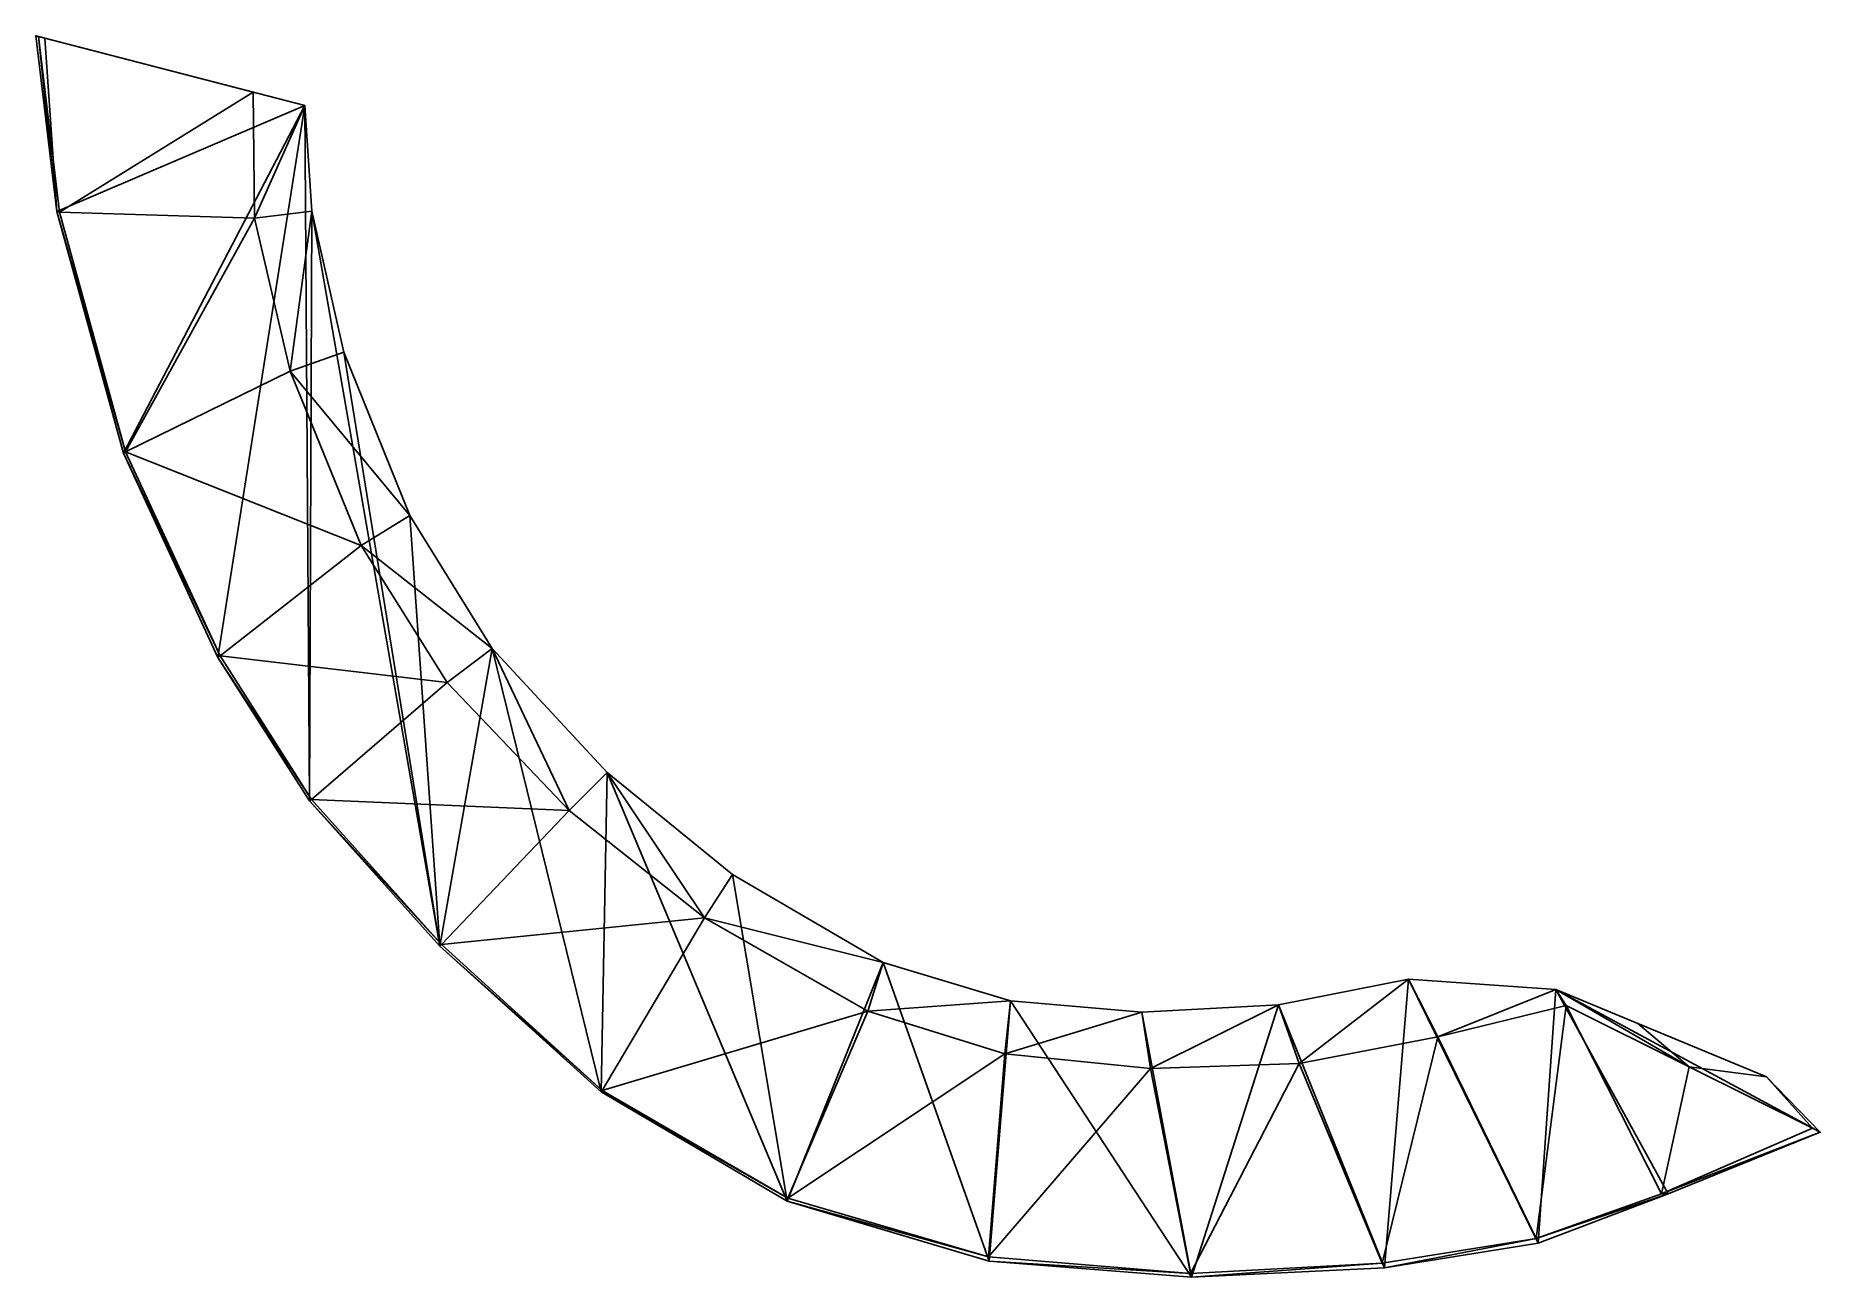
# Model space of a CAD drawing. Extents: x 40 to 828, y 26 to 574.
import ezdxf

# ---------------------------------------------------------------- set-up
doc = ezdxf.new("R2010")
doc.units = 0
doc.layers.get('0').update_dxf_attribs({"color": 13, "linetype": 'CONTINUOUS'})

msp = doc.modelspace()

# ---------------------------------------------------------------- linework, layer by layer
for p, q in [((39.99, 574.29, 18.12), (49.38, 496.58, 10)), ((49.38, 496.58, 20.34), (39.99, 574.29, 18.12)), ((39.99, 574.29, 18.12), (39.99, 574.29, 10)), ((39.99, 574.29, 10), (49.38, 496.58, 10)), ((41.24, 573.97, 21.68), (39.99, 574.29, 18.12)), ((39.99, 574.29, 10), (44.09, 573.23, 10)), ((39.99, 574.29, 18.12), (44.09, 573.23, 10)), ((39.99, 574.29, 18.12), (158.93, 543.43, 10)), ((39.99, 574.29, 18.12), (158.93, 543.43, 106.7)), ((49.38, 496.58, 20.34), (41.24, 573.97, 21.68)), ((136.06, 549.38, 106.01), (41.24, 573.97, 21.68)), ((41.24, 573.97, 21.68), (50.56, 496.28, 23.46)), ((41.24, 573.97, 21.68), (158.93, 543.43, 106.7)), ((44.09, 573.23, 10), (49.38, 496.58, 10)), ((44.09, 573.23, 10), (158.93, 543.43, 10)), ((50.56, 496.28, 23.46), (136.06, 549.38, 106.01)), ((136.06, 549.38, 106.01), (158.93, 543.43, 106.7)), ((136.06, 549.38, 106.01), (136.67, 493.71, 109.5)), ((158.93, 543.43, 10), (49.38, 496.58, 10)), ((158.93, 543.43, 10), (78.74, 389.86, 10)), ((158.93, 543.43, 10), (120.47, 299.59, 10)), ((136.67, 493.71, 109.5), (158.93, 543.43, 106.7)), ((158.93, 543.43, 10), (161.94, 496.79, 110.42)), ((161.94, 496.79, 10), (158.93, 543.43, 10)), ((158.93, 543.43, 10), (158.93, 543.43, 106.7)), ((158.93, 543.43, 106.7), (161.94, 496.79, 110.42)), ((158.93, 543.43, 10), (160.97, 236.18, 10)), ((161.94, 496.79, 110.42), (136.67, 493.71, 109.5)), ((152.45, 426.14, 111.12), (161.94, 496.79, 110.42)), ((161.94, 496.79, 10), (160.97, 236.18, 10)), ((161.94, 496.79, 10), (176.13, 434.52, 114.38)), ((176.13, 434.52, 10), (161.94, 496.79, 10)), ((161.94, 496.79, 10), (161.94, 496.79, 110.42)), ((161.94, 496.79, 110.42), (176.13, 434.52, 114.38)), ((161.94, 496.79, 10), (218.44, 172.04, 10)), ((49.38, 496.58, 10), (49.38, 496.58, 20.34)), ((49.38, 496.58, 20.34), (78.74, 389.86, 10)), ((78.74, 389.86, 28.97), (49.38, 496.58, 20.34)), ((49.38, 496.58, 10), (78.74, 389.86, 10)), ((49.38, 496.58, 20.34), (50.56, 496.28, 23.46)), ((79.59, 390.43, 32.5), (49.38, 496.58, 20.34)), ((50.56, 496.28, 23.46), (136.67, 493.71, 109.5)), ((79.59, 390.43, 32.5), (50.56, 496.28, 23.46)), ((136.67, 493.71, 109.5), (79.59, 390.43, 32.5)), ((136.67, 493.71, 109.5), (152.45, 426.14, 111.12)), ((176.13, 434.52, 114.38), (152.45, 426.14, 111.12)), ((205.28, 362.26, 118.35), (176.13, 434.52, 114.38)), ((176.13, 434.52, 114.38), (176.13, 434.52, 10)), ((176.13, 434.52, 10), (218.44, 172.04, 10)), ((176.13, 434.52, 10), (205.28, 362.26, 10)), ((176.13, 434.52, 10), (205.28, 362.26, 118.35)), ((79.59, 390.43, 32.5), (152.45, 426.14, 111.12)), ((152.45, 426.14, 111.12), (205.28, 362.26, 118.35)), ((183.71, 349.07, 113.49), (152.45, 426.14, 111.12)), ((78.74, 389.86, 28.97), (79.59, 390.43, 32.5)), ((78.74, 389.86, 28.97), (120.47, 299.59, 10)), ((120.47, 299.59, 33.95), (78.74, 389.86, 28.97)), ((78.74, 389.86, 28.97), (78.74, 389.86, 10)), ((78.74, 389.86, 10), (120.47, 299.59, 10)), ((121.46, 300.31, 36.61), (78.74, 389.86, 28.97)), ((121.46, 300.31, 36.61), (79.59, 390.43, 32.5)), ((79.59, 390.43, 32.5), (183.71, 349.07, 113.49)), ((183.71, 349.07, 113.49), (205.28, 362.26, 118.35)), ((205.28, 362.26, 10), (218.44, 172.04, 10)), ((205.28, 362.26, 10), (241.58, 303.55, 10)), ((205.28, 362.26, 118.35), (205.28, 362.26, 10)), ((205.28, 362.26, 10), (241.58, 303.55, 120.73)), ((205.28, 362.26, 118.35), (241.58, 303.55, 120.73)), ((183.71, 349.07, 113.49), (121.46, 300.31, 36.61)), ((241.58, 303.55, 120.73), (183.71, 349.07, 113.49)), ((183.71, 349.07, 113.49), (221.72, 288.48, 117.2)), ((120.47, 299.59, 33.95), (121.46, 300.31, 36.61)), ((120.47, 299.59, 10), (120.47, 299.59, 33.95)), ((120.47, 299.59, 33.95), (160.97, 236.18, 10)), ((160.97, 236.18, 35.4), (120.47, 299.59, 33.95)), ((120.47, 299.59, 10), (160.97, 236.18, 10)), ((120.47, 299.59, 33.95), (161.88, 236.89, 38.83)), ((221.72, 288.48, 117.2), (121.46, 300.31, 36.61)), ((121.46, 300.31, 36.61), (161.88, 236.89, 38.83)), ((241.58, 303.55, 10), (218.44, 172.04, 10)), ((221.72, 288.48, 117.2), (241.58, 303.55, 120.73)), ((292.47, 248.7, 121.44), (241.58, 303.55, 120.73)), ((241.58, 303.55, 120.73), (275.69, 231.93, 120.3)), ((241.58, 303.55, 10), (289.7, 107.7, 10)), ((241.58, 303.55, 10), (292.47, 248.7, 10)), ((241.58, 303.55, 10), (292.47, 248.7, 121.44)), ((241.58, 303.55, 10), (241.58, 303.55, 120.73)), ((161.88, 236.89, 38.83), (221.72, 288.48, 117.2)), ((275.69, 231.93, 120.3), (221.72, 288.48, 117.2)), ((275.69, 231.93, 120.3), (292.47, 248.7, 121.44)), ((292.47, 248.7, 10), (289.7, 107.7, 10)), ((335.38, 184.5, 120.76), (292.47, 248.7, 121.44)), ((292.47, 248.7, 10), (371.99, 59.42, 10)), ((292.47, 248.7, 10), (347.75, 203.72, 10)), ((292.47, 248.7, 121.44), (292.47, 248.7, 10)), ((292.47, 248.7, 121.44), (347.75, 203.72, 10)), ((292.47, 248.7, 121.44), (347.75, 203.72, 120.93)), ((161.88, 236.89, 38.83), (160.97, 236.18, 35.4)), ((219.22, 172.7, 41.59), (161.88, 236.89, 38.83)), ((275.69, 231.93, 120.3), (161.88, 236.89, 38.83)), ((160.97, 236.18, 35.4), (219.22, 172.7, 41.59)), ((160.97, 236.18, 35.4), (218.44, 172.04, 10)), ((218.44, 172.04, 38.21), (160.97, 236.18, 35.4)), ((160.97, 236.18, 35.4), (160.97, 236.18, 10)), ((160.97, 236.18, 10), (218.44, 172.04, 10)), ((219.22, 172.7, 41.59), (275.69, 231.93, 120.3)), ((275.69, 231.93, 120.3), (335.38, 184.5, 120.76)), ((347.75, 203.72, 120.93), (335.38, 184.5, 120.76)), ((414.35, 164.88, 118.17), (347.75, 203.72, 120.93)), ((347.75, 203.72, 120.93), (414.35, 164.88, 10)), ((414.35, 164.88, 10), (347.75, 203.72, 10)), ((347.75, 203.72, 10), (347.75, 203.72, 120.93)), ((347.75, 203.72, 10), (371.99, 59.42, 10)), ((219.22, 172.7, 41.59), (335.38, 184.5, 120.76)), ((335.38, 184.5, 120.76), (290.27, 108.26, 48.09)), ((335.38, 184.5, 120.76), (414.35, 164.88, 118.17)), ((407.55, 143.38, 118.73), (335.38, 184.5, 120.76)), ((218.44, 172.04, 38.21), (219.22, 172.7, 41.59)), ((289.7, 107.7, 44.76), (218.44, 172.04, 10)), ((218.44, 172.04, 10), (289.7, 107.7, 10)), ((289.7, 107.7, 44.76), (218.44, 172.04, 38.21)), ((218.44, 172.04, 38.21), (218.44, 172.04, 10)), ((290.27, 108.26, 48.09), (218.44, 172.04, 38.21)), ((219.22, 172.7, 41.59), (290.27, 108.26, 48.09)), ((414.35, 164.88, 10), (371.99, 59.42, 10)), ((414.35, 164.88, 118.17), (407.55, 143.38, 118.73)), ((414.35, 164.88, 118.17), (414.35, 164.88, 10)), ((414.35, 164.88, 10), (461.09, 32.89, 10)), ((414.35, 164.88, 10), (470.5, 147.88, 10)), ((414.35, 164.88, 118.17), (470.5, 147.88, 10)), ((414.35, 164.88, 118.17), (470.5, 147.88, 114.09)), ((588.96, 146.17, 10), (646.39, 157.38, 10)), ((588.96, 146.17, 100.17), (646.39, 157.38, 10)), ((588.96, 146.17, 100.17), (646.39, 157.38, 91.82)), ((646.39, 157.38, 91.82), (598.11, 120.21, 100.31)), ((646.39, 157.38, 10), (635.83, 29.93, 10)), ((711.41, 152.88, 81.94), (646.39, 157.38, 91.82)), ((646.39, 157.38, 91.82), (659.36, 131.91, 92.58)), ((646.39, 157.38, 10), (703.57, 40.82, 10)), ((646.39, 157.38, 10), (711.41, 152.88, 10)), ((646.39, 157.38, 91.82), (711.41, 152.88, 10)), ((646.39, 157.38, 10), (646.39, 157.38, 91.82)), ((659.36, 131.91, 92.58), (711.41, 152.88, 81.94)), ((711.41, 152.88, 10), (703.57, 40.82, 10)), ((770.4, 118.74, 54.31), (711.41, 152.88, 81.94)), ((711.41, 152.88, 81.94), (716.06, 145.88, 83.43)), ((828.25, 89.83, 10), (711.41, 152.88, 10)), ((711.41, 152.88, 10), (804.56, 114.34, 10)), ((711.41, 152.88, 10), (761.12, 62.58, 10)), ((711.41, 152.88, 81.94), (711.41, 152.88, 10)), ((711.41, 152.88, 81.94), (804.56, 114.34, 10)), ((711.41, 152.88, 81.94), (804.56, 114.34, 12.05)), ((711.41, 152.88, 81.94), (747.59, 137.91, 62.14)), ((290.27, 108.26, 48.09), (407.55, 143.38, 118.73)), ((372.26, 60.74, 49.44), (407.55, 143.38, 118.73)), ((470.5, 147.88, 114.09), (407.55, 143.38, 118.73)), ((407.55, 143.38, 118.73), (468.11, 124.4, 114.5)), ((470.5, 147.88, 10), (461.09, 32.89, 10)), ((468.11, 124.4, 114.5), (470.5, 147.88, 114.09)), ((468.11, 124.4, 114.5), (528.62, 142.87, 108.11)), ((470.5, 147.88, 10), (550.57, 25.73, 10)), ((470.5, 147.88, 10), (528.62, 142.87, 10)), ((470.5, 147.88, 114.09), (528.62, 142.87, 10)), ((470.5, 147.88, 10), (470.5, 147.88, 114.09)), ((470.5, 147.88, 114.09), (528.62, 142.87, 108.11)), ((588.96, 146.17, 100.17), (528.62, 142.87, 108.11)), ((528.62, 142.87, 10), (588.96, 146.17, 10)), ((528.62, 142.87, 108.11), (588.96, 146.17, 10)), ((528.62, 142.87, 108.11), (532.43, 117.92, 108.37)), ((528.62, 142.87, 10), (550.57, 25.73, 10)), ((528.62, 142.87, 108.11), (528.62, 142.87, 10)), ((588.96, 146.17, 100.17), (532.43, 117.92, 108.37)), ((588.96, 146.17, 10), (550.57, 25.73, 10)), ((598.11, 120.21, 100.31), (588.96, 146.17, 100.17)), ((588.96, 146.17, 10), (635.83, 29.93, 10)), ((588.96, 146.17, 100.17), (588.96, 146.17, 10)), ((716.06, 145.88, 83.43), (659.36, 131.91, 92.58)), ((702.73, 42.87, 34.57), (716.06, 145.88, 83.43)), ((716.06, 145.88, 83.43), (770.4, 118.74, 54.31)), ((716.06, 145.88, 83.43), (758.17, 62.68, 26.36)), ((747.59, 137.91, 62.14), (804.56, 114.34, 12.05)), ((770.4, 118.74, 54.31), (747.59, 137.91, 62.14)), ((598.11, 120.21, 100.31), (659.36, 131.91, 92.58)), ((634.8, 31.93, 42.39), (659.36, 131.91, 92.58)), ((659.36, 131.91, 92.58), (702.73, 42.87, 34.57)), ((468.11, 124.4, 114.5), (372.26, 60.74, 49.44)), ((460.79, 34.72, 49.62), (468.11, 124.4, 114.5)), ((532.43, 117.92, 108.37), (468.11, 124.4, 114.5)), ((532.43, 117.92, 108.37), (598.11, 120.21, 100.31)), ((550.1, 27.38, 47.43), (598.11, 120.21, 100.31)), ((598.11, 120.21, 100.31), (634.8, 31.93, 42.39)), ((758.17, 62.68, 26.36), (770.4, 118.74, 54.31)), ((824.74, 91.6, 13.2), (770.4, 118.74, 54.31)), ((770.4, 118.74, 54.31), (804.56, 114.34, 12.05)), ((460.79, 34.72, 49.62), (532.43, 117.92, 108.37)), ((532.43, 117.92, 108.37), (550.1, 27.38, 47.43)), ((804.56, 114.34, 12.05), (828.25, 89.83, 10)), ((828.25, 89.83, 10), (804.56, 114.34, 10)), ((804.56, 114.34, 10), (804.56, 114.34, 12.05)), ((804.56, 114.34, 12.05), (824.74, 91.6, 13.2)), ((290.27, 108.26, 48.09), (289.7, 107.7, 44.76)), ((371.99, 59.42, 45.55), (289.7, 107.7, 10)), ((289.7, 107.7, 10), (371.99, 59.42, 10)), ((371.99, 59.42, 45.55), (289.7, 107.7, 44.76)), ((289.7, 107.7, 44.76), (289.7, 107.7, 10)), ((289.7, 107.7, 44.76), (372.26, 60.74, 49.44)), ((372.26, 60.74, 49.44), (290.27, 108.26, 48.09)), ((758.17, 62.68, 26.36), (824.74, 91.6, 13.2)), ((828.25, 89.83, 10), (758.17, 62.68, 26.36)), ((761.12, 62.58, 24.08), (828.25, 89.83, 10)), ((761.12, 62.58, 10), (828.25, 89.83, 10)), ((824.74, 91.6, 13.2), (828.25, 89.83, 10)), ((371.99, 59.42, 45.55), (372.26, 60.74, 49.44)), ((371.99, 59.42, 10), (371.99, 59.42, 45.55)), ((461.09, 32.89, 45.78), (371.99, 59.42, 10)), ((371.99, 59.42, 10), (461.09, 32.89, 10)), ((461.09, 32.89, 45.78), (371.99, 59.42, 45.55)), ((460.79, 34.72, 49.62), (371.99, 59.42, 45.55)), ((372.26, 60.74, 49.44), (460.79, 34.72, 49.62)), ((758.17, 62.68, 26.36), (702.73, 42.87, 34.57)), ((702.73, 42.87, 34.57), (761.12, 62.58, 24.08)), ((761.12, 62.58, 24.08), (703.57, 40.82, 10)), ((703.57, 40.82, 10), (761.12, 62.58, 10)), ((761.12, 62.58, 24.08), (703.57, 40.82, 30.71)), ((758.17, 62.68, 26.36), (761.12, 62.58, 24.08)), ((761.12, 62.58, 10), (761.12, 62.58, 24.08)), ((634.8, 31.93, 42.39), (702.73, 42.87, 34.57)), ((702.73, 42.87, 34.57), (635.83, 29.93, 39.17)), ((703.57, 40.82, 30.71), (635.83, 29.93, 10)), ((635.83, 29.93, 10), (703.57, 40.82, 10)), ((703.57, 40.82, 30.71), (635.83, 29.93, 39.17)), ((702.73, 42.87, 34.57), (703.57, 40.82, 30.71)), ((703.57, 40.82, 10), (703.57, 40.82, 30.71)), ((460.79, 34.72, 49.62), (461.09, 32.89, 45.78)), ((550.1, 27.38, 47.43), (460.79, 34.72, 49.62)), ((461.09, 32.89, 10), (461.09, 32.89, 45.78)), ((550.57, 25.73, 44.23), (461.09, 32.89, 10)), ((461.09, 32.89, 10), (550.57, 25.73, 10)), ((550.57, 25.73, 44.23), (461.09, 32.89, 45.78)), ((550.1, 27.38, 47.43), (461.09, 32.89, 45.78)), ((634.8, 31.93, 42.39), (550.1, 27.38, 47.43)), ((550.57, 25.73, 44.23), (634.8, 31.93, 42.39)), ((635.83, 29.93, 39.17), (634.8, 31.93, 42.39)), ((550.1, 27.38, 47.43), (550.57, 25.73, 44.23)), ((635.83, 29.93, 39.17), (550.57, 25.73, 10)), ((550.57, 25.73, 10), (635.83, 29.93, 10)), ((635.83, 29.93, 39.17), (550.57, 25.73, 44.23)), ((550.57, 25.73, 10), (550.57, 25.73, 44.23)), ((635.83, 29.93, 39.17), (635.83, 29.93, 10))]:
    msp.add_line(p, q)

# ---------------------------------------------------------------- meshes
mesh = msp.add_polyface()
corners = [(39.99, 574.29, 18.12), (49.38, 496.58, 10), (49.38, 496.58, 20.34)]
mesh.append_faces([[corners[k] for k in face] for face in [(0, 1, 2)]])
mesh = msp.add_polyface()
corners = [(39.99, 574.29, 10), (49.38, 496.58, 10), (39.99, 574.29, 18.12)]
mesh.append_faces([[corners[k] for k in face] for face in [(0, 1, 2)]])
mesh = msp.add_polyface()
corners = [(39.99, 574.29, 18.12), (49.38, 496.58, 20.34), (41.24, 573.97, 21.68)]
mesh.append_faces([[corners[k] for k in face] for face in [(0, 1, 2)]])
mesh = msp.add_polyface()
corners = [(49.38, 496.58, 10), (39.99, 574.29, 10), (44.09, 573.23, 10)]
mesh.append_faces([[corners[k] for k in face] for face in [(0, 1, 2)]])
mesh = msp.add_polyface()
corners = [(39.99, 574.29, 18.12), (44.09, 573.23, 10), (39.99, 574.29, 10)]
mesh.append_faces([[corners[k] for k in face] for face in [(0, 1, 2)]])
mesh = msp.add_polyface()
corners = [(39.99, 574.29, 18.12), (158.93, 543.43, 10), (44.09, 573.23, 10)]
mesh.append_faces([[corners[k] for k in face] for face in [(0, 1, 2)]])
mesh = msp.add_polyface()
corners = [(158.93, 543.43, 106.7), (158.93, 543.43, 10), (39.99, 574.29, 18.12)]
mesh.append_faces([[corners[k] for k in face] for face in [(0, 1, 2)]])
mesh = msp.add_polyface()
corners = [(158.93, 543.43, 106.7), (39.99, 574.29, 18.12), (41.24, 573.97, 21.68)]
mesh.append_faces([[corners[k] for k in face] for face in [(0, 1, 2)]])
mesh = msp.add_polyface()
corners = [(136.06, 549.38, 106.01), (41.24, 573.97, 21.68), (50.56, 496.28, 23.46)]
mesh.append_faces([[corners[k] for k in face] for face in [(0, 1, 2)]])
mesh = msp.add_polyface()
corners = [(158.93, 543.43, 106.7), (41.24, 573.97, 21.68), (136.06, 549.38, 106.01)]
mesh.append_faces([[corners[k] for k in face] for face in [(0, 1, 2)]])
mesh = msp.add_polyface()
corners = [(41.24, 573.97, 21.68), (49.38, 496.58, 20.34), (50.56, 496.28, 23.46)]
mesh.append_faces([[corners[k] for k in face] for face in [(0, 1, 2)]])
mesh = msp.add_polyface()
corners = [(158.93, 543.43, 10), (49.38, 496.58, 10), (44.09, 573.23, 10)]
mesh.append_faces([[corners[k] for k in face] for face in [(0, 1, 2)]])
mesh = msp.add_polyface()
corners = [(136.67, 493.71, 109.5), (136.06, 549.38, 106.01), (50.56, 496.28, 23.46)]
mesh.append_faces([[corners[k] for k in face] for face in [(0, 1, 2)]])
mesh = msp.add_polyface()
corners = [(158.93, 543.43, 106.7), (136.06, 549.38, 106.01), (136.67, 493.71, 109.5)]
mesh.append_faces([[corners[k] for k in face] for face in [(0, 1, 2)]])
mesh = msp.add_polyface()
corners = [(158.93, 543.43, 10), (78.74, 389.86, 10), (49.38, 496.58, 10)]
mesh.append_faces([[corners[k] for k in face] for face in [(0, 1, 2)]])
mesh = msp.add_polyface()
corners = [(158.93, 543.43, 10), (120.47, 299.59, 10), (78.74, 389.86, 10)]
mesh.append_faces([[corners[k] for k in face] for face in [(0, 1, 2)]])
mesh = msp.add_polyface()
corners = [(160.97, 236.18, 10), (120.47, 299.59, 10), (158.93, 543.43, 10)]
mesh.append_faces([[corners[k] for k in face] for face in [(0, 1, 2)]])
mesh = msp.add_polyface()
corners = [(161.94, 496.79, 110.42), (158.93, 543.43, 106.7), (136.67, 493.71, 109.5)]
mesh.append_faces([[corners[k] for k in face] for face in [(0, 1, 2)]])
mesh = msp.add_polyface()
corners = [(158.93, 543.43, 10), (161.94, 496.79, 110.42), (161.94, 496.79, 10)]
mesh.append_faces([[corners[k] for k in face] for face in [(0, 1, 2)]])
mesh = msp.add_polyface()
corners = [(158.93, 543.43, 106.7), (161.94, 496.79, 110.42), (158.93, 543.43, 10)]
mesh.append_faces([[corners[k] for k in face] for face in [(0, 1, 2)]])
mesh = msp.add_polyface()
corners = [(161.94, 496.79, 10), (160.97, 236.18, 10), (158.93, 543.43, 10)]
mesh.append_faces([[corners[k] for k in face] for face in [(0, 1, 2)]])
mesh = msp.add_polyface()
corners = [(161.94, 496.79, 110.42), (136.67, 493.71, 109.5), (152.45, 426.14, 111.12)]
mesh.append_faces([[corners[k] for k in face] for face in [(0, 1, 2)]])
mesh = msp.add_polyface()
corners = [(176.13, 434.52, 114.38), (161.94, 496.79, 110.42), (152.45, 426.14, 111.12)]
mesh.append_faces([[corners[k] for k in face] for face in [(0, 1, 2)]])
mesh = msp.add_polyface()
corners = [(218.44, 172.04, 10), (160.97, 236.18, 10), (161.94, 496.79, 10)]
mesh.append_faces([[corners[k] for k in face] for face in [(0, 1, 2)]])
mesh = msp.add_polyface()
corners = [(161.94, 496.79, 10), (176.13, 434.52, 114.38), (176.13, 434.52, 10)]
mesh.append_faces([[corners[k] for k in face] for face in [(0, 1, 2)]])
mesh = msp.add_polyface()
corners = [(161.94, 496.79, 110.42), (176.13, 434.52, 114.38), (161.94, 496.79, 10)]
mesh.append_faces([[corners[k] for k in face] for face in [(0, 1, 2)]])
mesh = msp.add_polyface()
corners = [(218.44, 172.04, 10), (161.94, 496.79, 10), (176.13, 434.52, 10)]
mesh.append_faces([[corners[k] for k in face] for face in [(0, 1, 2)]])
mesh = msp.add_polyface()
corners = [(49.38, 496.58, 20.34), (78.74, 389.86, 10), (78.74, 389.86, 28.97)]
mesh.append_faces([[corners[k] for k in face] for face in [(0, 1, 2)]])
mesh = msp.add_polyface()
corners = [(49.38, 496.58, 10), (78.74, 389.86, 10), (49.38, 496.58, 20.34)]
mesh.append_faces([[corners[k] for k in face] for face in [(0, 1, 2)]])
mesh = msp.add_polyface()
corners = [(49.38, 496.58, 20.34), (78.74, 389.86, 28.97), (79.59, 390.43, 32.5)]
mesh.append_faces([[corners[k] for k in face] for face in [(0, 1, 2)]])
mesh = msp.add_polyface()
corners = [(49.38, 496.58, 20.34), (79.59, 390.43, 32.5), (50.56, 496.28, 23.46)]
mesh.append_faces([[corners[k] for k in face] for face in [(0, 1, 2)]])
mesh = msp.add_polyface()
corners = [(50.56, 496.28, 23.46), (79.59, 390.43, 32.5), (136.67, 493.71, 109.5)]
mesh.append_faces([[corners[k] for k in face] for face in [(0, 1, 2)]])
mesh = msp.add_polyface()
corners = [(152.45, 426.14, 111.12), (136.67, 493.71, 109.5), (79.59, 390.43, 32.5)]
mesh.append_faces([[corners[k] for k in face] for face in [(0, 1, 2)]])
mesh = msp.add_polyface()
corners = [(205.28, 362.26, 118.35), (176.13, 434.52, 114.38), (152.45, 426.14, 111.12)]
mesh.append_faces([[corners[k] for k in face] for face in [(0, 1, 2)]])
mesh = msp.add_polyface()
corners = [(218.44, 172.04, 10), (176.13, 434.52, 10), (205.28, 362.26, 10)]
mesh.append_faces([[corners[k] for k in face] for face in [(0, 1, 2)]])
mesh = msp.add_polyface()
corners = [(176.13, 434.52, 10), (205.28, 362.26, 118.35), (205.28, 362.26, 10)]
mesh.append_faces([[corners[k] for k in face] for face in [(0, 1, 2)]])
mesh = msp.add_polyface()
corners = [(176.13, 434.52, 114.38), (205.28, 362.26, 118.35), (176.13, 434.52, 10)]
mesh.append_faces([[corners[k] for k in face] for face in [(0, 1, 2)]])
mesh = msp.add_polyface()
corners = [(183.71, 349.07, 113.49), (152.45, 426.14, 111.12), (79.59, 390.43, 32.5)]
mesh.append_faces([[corners[k] for k in face] for face in [(0, 1, 2)]])
mesh = msp.add_polyface()
corners = [(205.28, 362.26, 118.35), (152.45, 426.14, 111.12), (183.71, 349.07, 113.49)]
mesh.append_faces([[corners[k] for k in face] for face in [(0, 1, 2)]])
mesh = msp.add_polyface()
corners = [(79.59, 390.43, 32.5), (78.74, 389.86, 28.97), (121.46, 300.31, 36.61)]
mesh.append_faces([[corners[k] for k in face] for face in [(0, 1, 2)]])
mesh = msp.add_polyface()
corners = [(78.74, 389.86, 28.97), (120.47, 299.59, 10), (120.47, 299.59, 33.95)]
mesh.append_faces([[corners[k] for k in face] for face in [(0, 1, 2)]])
mesh = msp.add_polyface()
corners = [(78.74, 389.86, 10), (120.47, 299.59, 10), (78.74, 389.86, 28.97)]
mesh.append_faces([[corners[k] for k in face] for face in [(0, 1, 2)]])
mesh = msp.add_polyface()
corners = [(78.74, 389.86, 28.97), (120.47, 299.59, 33.95), (121.46, 300.31, 36.61)]
mesh.append_faces([[corners[k] for k in face] for face in [(0, 1, 2)]])
mesh = msp.add_polyface()
corners = [(183.71, 349.07, 113.49), (79.59, 390.43, 32.5), (121.46, 300.31, 36.61)]
mesh.append_faces([[corners[k] for k in face] for face in [(0, 1, 2)]])
mesh = msp.add_polyface()
corners = [(241.58, 303.55, 120.73), (205.28, 362.26, 118.35), (183.71, 349.07, 113.49)]
mesh.append_faces([[corners[k] for k in face] for face in [(0, 1, 2)]])
mesh = msp.add_polyface()
corners = [(241.58, 303.55, 10), (218.44, 172.04, 10), (205.28, 362.26, 10)]
mesh.append_faces([[corners[k] for k in face] for face in [(0, 1, 2)]])
mesh = msp.add_polyface()
corners = [(205.28, 362.26, 10), (241.58, 303.55, 120.73), (241.58, 303.55, 10)]
mesh.append_faces([[corners[k] for k in face] for face in [(0, 1, 2)]])
mesh = msp.add_polyface()
corners = [(205.28, 362.26, 118.35), (241.58, 303.55, 120.73), (205.28, 362.26, 10)]
mesh.append_faces([[corners[k] for k in face] for face in [(0, 1, 2)]])
mesh = msp.add_polyface()
corners = [(221.72, 288.48, 117.2), (183.71, 349.07, 113.49), (121.46, 300.31, 36.61)]
mesh.append_faces([[corners[k] for k in face] for face in [(0, 1, 2)]])
mesh = msp.add_polyface()
corners = [(241.58, 303.55, 120.73), (183.71, 349.07, 113.49), (221.72, 288.48, 117.2)]
mesh.append_faces([[corners[k] for k in face] for face in [(0, 1, 2)]])
mesh = msp.add_polyface()
corners = [(121.46, 300.31, 36.61), (120.47, 299.59, 33.95), (161.88, 236.89, 38.83)]
mesh.append_faces([[corners[k] for k in face] for face in [(0, 1, 2)]])
mesh = msp.add_polyface()
corners = [(120.47, 299.59, 33.95), (160.97, 236.18, 10), (160.97, 236.18, 35.4)]
mesh.append_faces([[corners[k] for k in face] for face in [(0, 1, 2)]])
mesh = msp.add_polyface()
corners = [(120.47, 299.59, 10), (160.97, 236.18, 10), (120.47, 299.59, 33.95)]
mesh.append_faces([[corners[k] for k in face] for face in [(0, 1, 2)]])
mesh = msp.add_polyface()
corners = [(120.47, 299.59, 33.95), (160.97, 236.18, 35.4), (161.88, 236.89, 38.83)]
mesh.append_faces([[corners[k] for k in face] for face in [(0, 1, 2)]])
mesh = msp.add_polyface()
corners = [(221.72, 288.48, 117.2), (121.46, 300.31, 36.61), (161.88, 236.89, 38.83)]
mesh.append_faces([[corners[k] for k in face] for face in [(0, 1, 2)]])
mesh = msp.add_polyface()
corners = [(289.7, 107.7, 10), (218.44, 172.04, 10), (241.58, 303.55, 10)]
mesh.append_faces([[corners[k] for k in face] for face in [(0, 1, 2)]])
mesh = msp.add_polyface()
corners = [(275.69, 231.93, 120.3), (241.58, 303.55, 120.73), (221.72, 288.48, 117.2)]
mesh.append_faces([[corners[k] for k in face] for face in [(0, 1, 2)]])
mesh = msp.add_polyface()
corners = [(292.47, 248.7, 121.44), (241.58, 303.55, 120.73), (275.69, 231.93, 120.3)]
mesh.append_faces([[corners[k] for k in face] for face in [(0, 1, 2)]])
mesh = msp.add_polyface()
corners = [(292.47, 248.7, 10), (289.7, 107.7, 10), (241.58, 303.55, 10)]
mesh.append_faces([[corners[k] for k in face] for face in [(0, 1, 2)]])
mesh = msp.add_polyface()
corners = [(241.58, 303.55, 10), (292.47, 248.7, 121.44), (292.47, 248.7, 10)]
mesh.append_faces([[corners[k] for k in face] for face in [(0, 1, 2)]])
mesh = msp.add_polyface()
corners = [(241.58, 303.55, 120.73), (292.47, 248.7, 121.44), (241.58, 303.55, 10)]
mesh.append_faces([[corners[k] for k in face] for face in [(0, 1, 2)]])
mesh = msp.add_polyface()
corners = [(275.69, 231.93, 120.3), (221.72, 288.48, 117.2), (161.88, 236.89, 38.83)]
mesh.append_faces([[corners[k] for k in face] for face in [(0, 1, 2)]])
mesh = msp.add_polyface()
corners = [(335.38, 184.5, 120.76), (292.47, 248.7, 121.44), (275.69, 231.93, 120.3)]
mesh.append_faces([[corners[k] for k in face] for face in [(0, 1, 2)]])
mesh = msp.add_polyface()
corners = [(371.99, 59.42, 10), (289.7, 107.7, 10), (292.47, 248.7, 10)]
mesh.append_faces([[corners[k] for k in face] for face in [(0, 1, 2)]])
mesh = msp.add_polyface()
corners = [(371.99, 59.42, 10), (292.47, 248.7, 10), (347.75, 203.72, 10)]
mesh.append_faces([[corners[k] for k in face] for face in [(0, 1, 2)]])
mesh = msp.add_polyface()
corners = [(292.47, 248.7, 121.44), (347.75, 203.72, 10), (292.47, 248.7, 10)]
mesh.append_faces([[corners[k] for k in face] for face in [(0, 1, 2)]])
mesh = msp.add_polyface()
corners = [(292.47, 248.7, 121.44), (347.75, 203.72, 120.93), (347.75, 203.72, 10)]
mesh.append_faces([[corners[k] for k in face] for face in [(0, 1, 2)]])
mesh = msp.add_polyface()
corners = [(347.75, 203.72, 120.93), (292.47, 248.7, 121.44), (335.38, 184.5, 120.76)]
mesh.append_faces([[corners[k] for k in face] for face in [(0, 1, 2)]])
mesh = msp.add_polyface()
corners = [(161.88, 236.89, 38.83), (160.97, 236.18, 35.4), (219.22, 172.7, 41.59)]
mesh.append_faces([[corners[k] for k in face] for face in [(0, 1, 2)]])
mesh = msp.add_polyface()
corners = [(275.69, 231.93, 120.3), (161.88, 236.89, 38.83), (219.22, 172.7, 41.59)]
mesh.append_faces([[corners[k] for k in face] for face in [(0, 1, 2)]])
mesh = msp.add_polyface()
corners = [(160.97, 236.18, 35.4), (218.44, 172.04, 10), (218.44, 172.04, 38.21)]
mesh.append_faces([[corners[k] for k in face] for face in [(0, 1, 2)]])
mesh = msp.add_polyface()
corners = [(160.97, 236.18, 10), (218.44, 172.04, 10), (160.97, 236.18, 35.4)]
mesh.append_faces([[corners[k] for k in face] for face in [(0, 1, 2)]])
mesh = msp.add_polyface()
corners = [(160.97, 236.18, 35.4), (218.44, 172.04, 38.21), (219.22, 172.7, 41.59)]
mesh.append_faces([[corners[k] for k in face] for face in [(0, 1, 2)]])
mesh = msp.add_polyface()
corners = [(335.38, 184.5, 120.76), (275.69, 231.93, 120.3), (219.22, 172.7, 41.59)]
mesh.append_faces([[corners[k] for k in face] for face in [(0, 1, 2)]])
mesh = msp.add_polyface()
corners = [(414.35, 164.88, 118.17), (347.75, 203.72, 120.93), (335.38, 184.5, 120.76)]
mesh.append_faces([[corners[k] for k in face] for face in [(0, 1, 2)]])
mesh = msp.add_polyface()
corners = [(347.75, 203.72, 120.93), (414.35, 164.88, 10), (347.75, 203.72, 10)]
mesh.append_faces([[corners[k] for k in face] for face in [(0, 1, 2)]])
mesh = msp.add_polyface()
corners = [(347.75, 203.72, 120.93), (414.35, 164.88, 118.17), (414.35, 164.88, 10)]
mesh.append_faces([[corners[k] for k in face] for face in [(0, 1, 2)]])
mesh = msp.add_polyface()
corners = [(414.35, 164.88, 10), (371.99, 59.42, 10), (347.75, 203.72, 10)]
mesh.append_faces([[corners[k] for k in face] for face in [(0, 1, 2)]])
mesh = msp.add_polyface()
corners = [(335.38, 184.5, 120.76), (219.22, 172.7, 41.59), (290.27, 108.26, 48.09)]
mesh.append_faces([[corners[k] for k in face] for face in [(0, 1, 2)]])
mesh = msp.add_polyface()
corners = [(407.55, 143.38, 118.73), (335.38, 184.5, 120.76), (290.27, 108.26, 48.09)]
mesh.append_faces([[corners[k] for k in face] for face in [(0, 1, 2)]])
mesh = msp.add_polyface()
corners = [(414.35, 164.88, 118.17), (335.38, 184.5, 120.76), (407.55, 143.38, 118.73)]
mesh.append_faces([[corners[k] for k in face] for face in [(0, 1, 2)]])
mesh = msp.add_polyface()
corners = [(290.27, 108.26, 48.09), (219.22, 172.7, 41.59), (218.44, 172.04, 38.21)]
mesh.append_faces([[corners[k] for k in face] for face in [(0, 1, 2)]])
mesh = msp.add_polyface()
corners = [(289.7, 107.7, 44.76), (218.44, 172.04, 10), (289.7, 107.7, 10)]
mesh.append_faces([[corners[k] for k in face] for face in [(0, 1, 2)]])
mesh = msp.add_polyface()
corners = [(289.7, 107.7, 44.76), (218.44, 172.04, 38.21), (218.44, 172.04, 10)]
mesh.append_faces([[corners[k] for k in face] for face in [(0, 1, 2)]])
mesh = msp.add_polyface()
corners = [(290.27, 108.26, 48.09), (218.44, 172.04, 38.21), (289.7, 107.7, 44.76)]
mesh.append_faces([[corners[k] for k in face] for face in [(0, 1, 2)]])
mesh = msp.add_polyface()
corners = [(461.09, 32.89, 10), (371.99, 59.42, 10), (414.35, 164.88, 10)]
mesh.append_faces([[corners[k] for k in face] for face in [(0, 1, 2)]])
mesh = msp.add_polyface()
corners = [(470.5, 147.88, 114.09), (414.35, 164.88, 118.17), (407.55, 143.38, 118.73)]
mesh.append_faces([[corners[k] for k in face] for face in [(0, 1, 2)]])
mesh = msp.add_polyface()
corners = [(470.5, 147.88, 10), (461.09, 32.89, 10), (414.35, 164.88, 10)]
mesh.append_faces([[corners[k] for k in face] for face in [(0, 1, 2)]])
mesh = msp.add_polyface()
corners = [(414.35, 164.88, 118.17), (470.5, 147.88, 10), (414.35, 164.88, 10)]
mesh.append_faces([[corners[k] for k in face] for face in [(0, 1, 2)]])
mesh = msp.add_polyface()
corners = [(414.35, 164.88, 118.17), (470.5, 147.88, 114.09), (470.5, 147.88, 10)]
mesh.append_faces([[corners[k] for k in face] for face in [(0, 1, 2)]])
mesh = msp.add_polyface()
corners = [(646.39, 157.38, 10), (635.83, 29.93, 10), (588.96, 146.17, 10)]
mesh.append_faces([[corners[k] for k in face] for face in [(0, 1, 2)]])
mesh = msp.add_polyface()
corners = [(588.96, 146.17, 100.17), (646.39, 157.38, 10), (588.96, 146.17, 10)]
mesh.append_faces([[corners[k] for k in face] for face in [(0, 1, 2)]])
mesh = msp.add_polyface()
corners = [(588.96, 146.17, 100.17), (646.39, 157.38, 91.82), (646.39, 157.38, 10)]
mesh.append_faces([[corners[k] for k in face] for face in [(0, 1, 2)]])
mesh = msp.add_polyface()
corners = [(646.39, 157.38, 91.82), (588.96, 146.17, 100.17), (598.11, 120.21, 100.31)]
mesh.append_faces([[corners[k] for k in face] for face in [(0, 1, 2)]])
mesh = msp.add_polyface()
corners = [(659.36, 131.91, 92.58), (646.39, 157.38, 91.82), (598.11, 120.21, 100.31)]
mesh.append_faces([[corners[k] for k in face] for face in [(0, 1, 2)]])
mesh = msp.add_polyface()
corners = [(703.57, 40.82, 10), (635.83, 29.93, 10), (646.39, 157.38, 10)]
mesh.append_faces([[corners[k] for k in face] for face in [(0, 1, 2)]])
mesh = msp.add_polyface()
corners = [(711.41, 152.88, 81.94), (646.39, 157.38, 91.82), (659.36, 131.91, 92.58)]
mesh.append_faces([[corners[k] for k in face] for face in [(0, 1, 2)]])
mesh = msp.add_polyface()
corners = [(711.41, 152.88, 10), (703.57, 40.82, 10), (646.39, 157.38, 10)]
mesh.append_faces([[corners[k] for k in face] for face in [(0, 1, 2)]])
mesh = msp.add_polyface()
corners = [(646.39, 157.38, 91.82), (711.41, 152.88, 10), (646.39, 157.38, 10)]
mesh.append_faces([[corners[k] for k in face] for face in [(0, 1, 2)]])
mesh = msp.add_polyface()
corners = [(646.39, 157.38, 91.82), (711.41, 152.88, 81.94), (711.41, 152.88, 10)]
mesh.append_faces([[corners[k] for k in face] for face in [(0, 1, 2)]])
mesh = msp.add_polyface()
corners = [(716.06, 145.88, 83.43), (711.41, 152.88, 81.94), (659.36, 131.91, 92.58)]
mesh.append_faces([[corners[k] for k in face] for face in [(0, 1, 2)]])
mesh = msp.add_polyface()
corners = [(761.12, 62.58, 10), (703.57, 40.82, 10), (711.41, 152.88, 10)]
mesh.append_faces([[corners[k] for k in face] for face in [(0, 1, 2)]])
mesh = msp.add_polyface()
corners = [(770.4, 118.74, 54.31), (711.41, 152.88, 81.94), (716.06, 145.88, 83.43)]
mesh.append_faces([[corners[k] for k in face] for face in [(0, 1, 2)]])
mesh = msp.add_polyface()
corners = [(828.25, 89.83, 10), (711.41, 152.88, 10), (804.56, 114.34, 10)]
mesh.append_faces([[corners[k] for k in face] for face in [(0, 1, 2)]])
mesh = msp.add_polyface()
corners = [(828.25, 89.83, 10), (761.12, 62.58, 10), (711.41, 152.88, 10)]
mesh.append_faces([[corners[k] for k in face] for face in [(0, 1, 2)]])
mesh = msp.add_polyface()
corners = [(711.41, 152.88, 81.94), (804.56, 114.34, 10), (711.41, 152.88, 10)]
mesh.append_faces([[corners[k] for k in face] for face in [(0, 1, 2)]])
mesh = msp.add_polyface()
corners = [(711.41, 152.88, 81.94), (804.56, 114.34, 12.05), (804.56, 114.34, 10)]
mesh.append_faces([[corners[k] for k in face] for face in [(0, 1, 2)]])
mesh = msp.add_polyface()
corners = [(711.41, 152.88, 81.94), (747.59, 137.91, 62.14), (804.56, 114.34, 12.05)]
mesh.append_faces([[corners[k] for k in face] for face in [(0, 1, 2)]])
mesh = msp.add_polyface()
corners = [(770.4, 118.74, 54.31), (747.59, 137.91, 62.14), (711.41, 152.88, 81.94)]
mesh.append_faces([[corners[k] for k in face] for face in [(0, 1, 2)]])
mesh = msp.add_polyface()
corners = [(407.55, 143.38, 118.73), (290.27, 108.26, 48.09), (372.26, 60.74, 49.44)]
mesh.append_faces([[corners[k] for k in face] for face in [(0, 1, 2)]])
mesh = msp.add_polyface()
corners = [(468.11, 124.4, 114.5), (407.55, 143.38, 118.73), (372.26, 60.74, 49.44)]
mesh.append_faces([[corners[k] for k in face] for face in [(0, 1, 2)]])
mesh = msp.add_polyface()
corners = [(470.5, 147.88, 114.09), (407.55, 143.38, 118.73), (468.11, 124.4, 114.5)]
mesh.append_faces([[corners[k] for k in face] for face in [(0, 1, 2)]])
mesh = msp.add_polyface()
corners = [(550.57, 25.73, 10), (461.09, 32.89, 10), (470.5, 147.88, 10)]
mesh.append_faces([[corners[k] for k in face] for face in [(0, 1, 2)]])
mesh = msp.add_polyface()
corners = [(528.62, 142.87, 108.11), (470.5, 147.88, 114.09), (468.11, 124.4, 114.5)]
mesh.append_faces([[corners[k] for k in face] for face in [(0, 1, 2)]])
mesh = msp.add_polyface()
corners = [(532.43, 117.92, 108.37), (528.62, 142.87, 108.11), (468.11, 124.4, 114.5)]
mesh.append_faces([[corners[k] for k in face] for face in [(0, 1, 2)]])
mesh = msp.add_polyface()
corners = [(550.57, 25.73, 10), (470.5, 147.88, 10), (528.62, 142.87, 10)]
mesh.append_faces([[corners[k] for k in face] for face in [(0, 1, 2)]])
mesh = msp.add_polyface()
corners = [(470.5, 147.88, 114.09), (528.62, 142.87, 10), (470.5, 147.88, 10)]
mesh.append_faces([[corners[k] for k in face] for face in [(0, 1, 2)]])
mesh = msp.add_polyface()
corners = [(470.5, 147.88, 114.09), (528.62, 142.87, 108.11), (528.62, 142.87, 10)]
mesh.append_faces([[corners[k] for k in face] for face in [(0, 1, 2)]])
mesh = msp.add_polyface()
corners = [(588.96, 146.17, 100.17), (528.62, 142.87, 108.11), (532.43, 117.92, 108.37)]
mesh.append_faces([[corners[k] for k in face] for face in [(0, 1, 2)]])
mesh = msp.add_polyface()
corners = [(588.96, 146.17, 10), (550.57, 25.73, 10), (528.62, 142.87, 10)]
mesh.append_faces([[corners[k] for k in face] for face in [(0, 1, 2)]])
mesh = msp.add_polyface()
corners = [(528.62, 142.87, 108.11), (588.96, 146.17, 10), (528.62, 142.87, 10)]
mesh.append_faces([[corners[k] for k in face] for face in [(0, 1, 2)]])
mesh = msp.add_polyface()
corners = [(528.62, 142.87, 108.11), (588.96, 146.17, 100.17), (588.96, 146.17, 10)]
mesh.append_faces([[corners[k] for k in face] for face in [(0, 1, 2)]])
mesh = msp.add_polyface()
corners = [(598.11, 120.21, 100.31), (588.96, 146.17, 100.17), (532.43, 117.92, 108.37)]
mesh.append_faces([[corners[k] for k in face] for face in [(0, 1, 2)]])
mesh = msp.add_polyface()
corners = [(635.83, 29.93, 10), (550.57, 25.73, 10), (588.96, 146.17, 10)]
mesh.append_faces([[corners[k] for k in face] for face in [(0, 1, 2)]])
mesh = msp.add_polyface()
corners = [(716.06, 145.88, 83.43), (659.36, 131.91, 92.58), (702.73, 42.87, 34.57)]
mesh.append_faces([[corners[k] for k in face] for face in [(0, 1, 2)]])
mesh = msp.add_polyface()
corners = [(758.17, 62.68, 26.36), (716.06, 145.88, 83.43), (702.73, 42.87, 34.57)]
mesh.append_faces([[corners[k] for k in face] for face in [(0, 1, 2)]])
mesh = msp.add_polyface()
corners = [(770.4, 118.74, 54.31), (716.06, 145.88, 83.43), (758.17, 62.68, 26.36)]
mesh.append_faces([[corners[k] for k in face] for face in [(0, 1, 2)]])
mesh = msp.add_polyface()
corners = [(747.59, 137.91, 62.14), (770.4, 118.74, 54.31), (804.56, 114.34, 12.05)]
mesh.append_faces([[corners[k] for k in face] for face in [(0, 1, 2)]])
mesh = msp.add_polyface()
corners = [(659.36, 131.91, 92.58), (598.11, 120.21, 100.31), (634.8, 31.93, 42.39)]
mesh.append_faces([[corners[k] for k in face] for face in [(0, 1, 2)]])
mesh = msp.add_polyface()
corners = [(702.73, 42.87, 34.57), (659.36, 131.91, 92.58), (634.8, 31.93, 42.39)]
mesh.append_faces([[corners[k] for k in face] for face in [(0, 1, 2)]])
mesh = msp.add_polyface()
corners = [(468.11, 124.4, 114.5), (372.26, 60.74, 49.44), (460.79, 34.72, 49.62)]
mesh.append_faces([[corners[k] for k in face] for face in [(0, 1, 2)]])
mesh = msp.add_polyface()
corners = [(532.43, 117.92, 108.37), (468.11, 124.4, 114.5), (460.79, 34.72, 49.62)]
mesh.append_faces([[corners[k] for k in face] for face in [(0, 1, 2)]])
mesh = msp.add_polyface()
corners = [(598.11, 120.21, 100.31), (532.43, 117.92, 108.37), (550.1, 27.38, 47.43)]
mesh.append_faces([[corners[k] for k in face] for face in [(0, 1, 2)]])
mesh = msp.add_polyface()
corners = [(634.8, 31.93, 42.39), (598.11, 120.21, 100.31), (550.1, 27.38, 47.43)]
mesh.append_faces([[corners[k] for k in face] for face in [(0, 1, 2)]])
mesh = msp.add_polyface()
corners = [(824.74, 91.6, 13.2), (770.4, 118.74, 54.31), (758.17, 62.68, 26.36)]
mesh.append_faces([[corners[k] for k in face] for face in [(0, 1, 2)]])
mesh = msp.add_polyface()
corners = [(770.4, 118.74, 54.31), (824.74, 91.6, 13.2), (804.56, 114.34, 12.05)]
mesh.append_faces([[corners[k] for k in face] for face in [(0, 1, 2)]])
mesh = msp.add_polyface()
corners = [(550.1, 27.38, 47.43), (532.43, 117.92, 108.37), (460.79, 34.72, 49.62)]
mesh.append_faces([[corners[k] for k in face] for face in [(0, 1, 2)]])
mesh = msp.add_polyface()
corners = [(804.56, 114.34, 12.05), (828.25, 89.83, 10), (804.56, 114.34, 10)]
mesh.append_faces([[corners[k] for k in face] for face in [(0, 1, 2)]])
mesh = msp.add_polyface()
corners = [(804.56, 114.34, 12.05), (824.74, 91.6, 13.2), (828.25, 89.83, 10)]
mesh.append_faces([[corners[k] for k in face] for face in [(0, 1, 2)]])
mesh = msp.add_polyface()
corners = [(372.26, 60.74, 49.44), (290.27, 108.26, 48.09), (289.7, 107.7, 44.76)]
mesh.append_faces([[corners[k] for k in face] for face in [(0, 1, 2)]])
mesh = msp.add_polyface()
corners = [(371.99, 59.42, 45.55), (289.7, 107.7, 10), (371.99, 59.42, 10)]
mesh.append_faces([[corners[k] for k in face] for face in [(0, 1, 2)]])
mesh = msp.add_polyface()
corners = [(371.99, 59.42, 45.55), (289.7, 107.7, 44.76), (289.7, 107.7, 10)]
mesh.append_faces([[corners[k] for k in face] for face in [(0, 1, 2)]])
mesh = msp.add_polyface()
corners = [(372.26, 60.74, 49.44), (289.7, 107.7, 44.76), (371.99, 59.42, 45.55)]
mesh.append_faces([[corners[k] for k in face] for face in [(0, 1, 2)]])
mesh = msp.add_polyface()
corners = [(828.25, 89.83, 10), (824.74, 91.6, 13.2), (758.17, 62.68, 26.36)]
mesh.append_faces([[corners[k] for k in face] for face in [(0, 1, 2)]])
mesh = msp.add_polyface()
corners = [(758.17, 62.68, 26.36), (761.12, 62.58, 24.08), (828.25, 89.83, 10)]
mesh.append_faces([[corners[k] for k in face] for face in [(0, 1, 2)]])
mesh = msp.add_polyface()
corners = [(761.12, 62.58, 24.08), (761.12, 62.58, 10), (828.25, 89.83, 10)]
mesh.append_faces([[corners[k] for k in face] for face in [(0, 1, 2)]])
mesh = msp.add_polyface()
corners = [(460.79, 34.72, 49.62), (372.26, 60.74, 49.44), (371.99, 59.42, 45.55)]
mesh.append_faces([[corners[k] for k in face] for face in [(0, 1, 2)]])
mesh = msp.add_polyface()
corners = [(461.09, 32.89, 45.78), (371.99, 59.42, 10), (461.09, 32.89, 10)]
mesh.append_faces([[corners[k] for k in face] for face in [(0, 1, 2)]])
mesh = msp.add_polyface()
corners = [(461.09, 32.89, 45.78), (371.99, 59.42, 45.55), (371.99, 59.42, 10)]
mesh.append_faces([[corners[k] for k in face] for face in [(0, 1, 2)]])
mesh = msp.add_polyface()
corners = [(460.79, 34.72, 49.62), (371.99, 59.42, 45.55), (461.09, 32.89, 45.78)]
mesh.append_faces([[corners[k] for k in face] for face in [(0, 1, 2)]])
mesh = msp.add_polyface()
corners = [(702.73, 42.87, 34.57), (761.12, 62.58, 24.08), (758.17, 62.68, 26.36)]
mesh.append_faces([[corners[k] for k in face] for face in [(0, 1, 2)]])
mesh = msp.add_polyface()
corners = [(702.73, 42.87, 34.57), (703.57, 40.82, 30.71), (761.12, 62.58, 24.08)]
mesh.append_faces([[corners[k] for k in face] for face in [(0, 1, 2)]])
mesh = msp.add_polyface()
corners = [(761.12, 62.58, 24.08), (703.57, 40.82, 10), (761.12, 62.58, 10)]
mesh.append_faces([[corners[k] for k in face] for face in [(0, 1, 2)]])
mesh = msp.add_polyface()
corners = [(703.57, 40.82, 30.71), (703.57, 40.82, 10), (761.12, 62.58, 24.08)]
mesh.append_faces([[corners[k] for k in face] for face in [(0, 1, 2)]])
mesh = msp.add_polyface()
corners = [(634.8, 31.93, 42.39), (635.83, 29.93, 39.17), (702.73, 42.87, 34.57)]
mesh.append_faces([[corners[k] for k in face] for face in [(0, 1, 2)]])
mesh = msp.add_polyface()
corners = [(635.83, 29.93, 39.17), (703.57, 40.82, 30.71), (702.73, 42.87, 34.57)]
mesh.append_faces([[corners[k] for k in face] for face in [(0, 1, 2)]])
mesh = msp.add_polyface()
corners = [(703.57, 40.82, 30.71), (635.83, 29.93, 10), (703.57, 40.82, 10)]
mesh.append_faces([[corners[k] for k in face] for face in [(0, 1, 2)]])
mesh = msp.add_polyface()
corners = [(635.83, 29.93, 39.17), (635.83, 29.93, 10), (703.57, 40.82, 30.71)]
mesh.append_faces([[corners[k] for k in face] for face in [(0, 1, 2)]])
mesh = msp.add_polyface()
corners = [(460.79, 34.72, 49.62), (461.09, 32.89, 45.78), (550.1, 27.38, 47.43)]
mesh.append_faces([[corners[k] for k in face] for face in [(0, 1, 2)]])
mesh = msp.add_polyface()
corners = [(550.57, 25.73, 44.23), (461.09, 32.89, 10), (550.57, 25.73, 10)]
mesh.append_faces([[corners[k] for k in face] for face in [(0, 1, 2)]])
mesh = msp.add_polyface()
corners = [(461.09, 32.89, 45.78), (461.09, 32.89, 10), (550.57, 25.73, 44.23)]
mesh.append_faces([[corners[k] for k in face] for face in [(0, 1, 2)]])
mesh = msp.add_polyface()
corners = [(550.1, 27.38, 47.43), (461.09, 32.89, 45.78), (550.57, 25.73, 44.23)]
mesh.append_faces([[corners[k] for k in face] for face in [(0, 1, 2)]])
mesh = msp.add_polyface()
corners = [(550.1, 27.38, 47.43), (550.57, 25.73, 44.23), (634.8, 31.93, 42.39)]
mesh.append_faces([[corners[k] for k in face] for face in [(0, 1, 2)]])
mesh = msp.add_polyface()
corners = [(550.57, 25.73, 44.23), (635.83, 29.93, 39.17), (634.8, 31.93, 42.39)]
mesh.append_faces([[corners[k] for k in face] for face in [(0, 1, 2)]])
mesh = msp.add_polyface()
corners = [(635.83, 29.93, 39.17), (550.57, 25.73, 10), (635.83, 29.93, 10)]
mesh.append_faces([[corners[k] for k in face] for face in [(0, 1, 2)]])
mesh = msp.add_polyface()
corners = [(550.57, 25.73, 44.23), (550.57, 25.73, 10), (635.83, 29.93, 39.17)]
mesh.append_faces([[corners[k] for k in face] for face in [(0, 1, 2)]])

doc.saveas('drawing.dxf')
